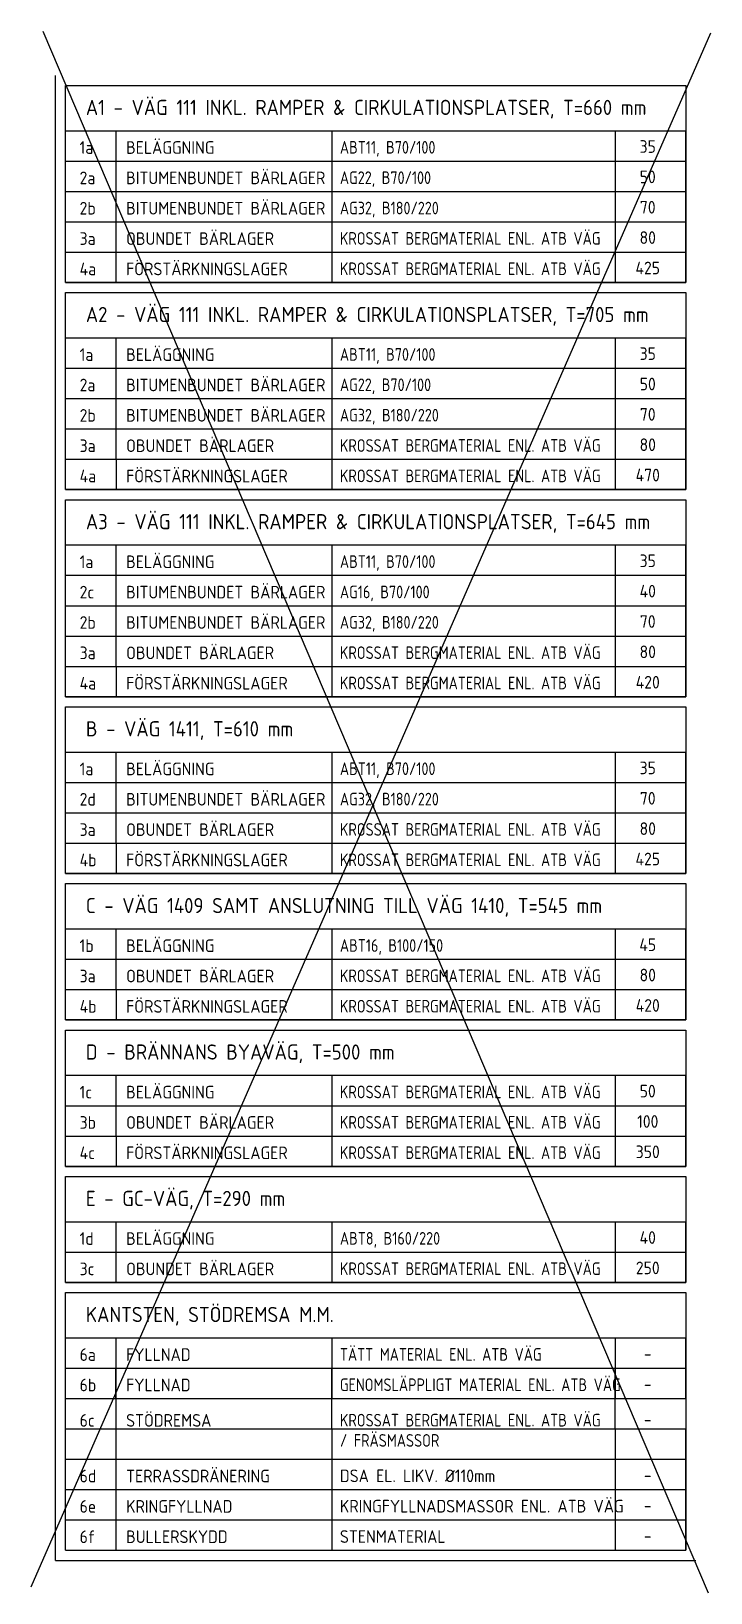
# Model space of a CAD drawing. Header units: metres. Extents: x 166439 to 168621, y 6226863 to 6228959.
# Drawn here: x 166502.3 to 166509.02, y 6226934.16 to 6226949.59 of the extents above; entities that cross this region are included whole.
import ezdxf
from ezdxf.enums import TextEntityAlignment as Align

# ---------------------------------------------------------------- set-up
doc = ezdxf.new("R2010")
doc.units = ezdxf.units.M
doc.header["$LTSCALE"] = 0.1
doc.header["$MEASUREMENT"] = 0
doc.layers.get('0').update_dxf_attribs({"linetype": 'CONTINUOUS'})
doc.layers.add('04_mått', color=4, linetype='CONTINUOUS')
doc.styles.add('ISO', font='iso.shx')

msp = doc.modelspace()

# ---------------------------------------------------------------- texts
at = {"color": 1, "style": 'ISO'}
for s, p in [('A1 - VÄG 111 INKL. RAMPER & CIRKULATIONSPLATSER, T=660 mm', (166502.8437, 6226948.766)), ('A2 - VÄG 111 INKL. RAMPER & CIRKULATIONSPLATSER, T=705 mm', (166502.844, 6226946.719)), ('A3 - VÄG 111 INKL. RAMPER & CIRKULATIONSPLATSER, T=645 mm', (166502.844, 6226944.672)), ('B - VÄG 1411, T=610 mm', (166502.844, 6226942.6249)), ('C - VÄG 1409 SAMT ANSLUTNING TILL VÄG 1410, T=545 mm', (166502.8439, 6226940.8779)), ('D - BRÄNNANS BYAVÄG, T=500 mm', (166502.8439, 6226939.4308)), ('E - GC-VÄG, T=290 mm', (166502.8438, 6226937.9838)), ('KANTSTEN, STÖDREMSA M.M.', (166502.8438, 6226936.8367))]:
    msp.add_text(s, height=0.15, dxfattribs=at).set_placement(p)
at = {"color": 1, "style": 'ISO', "width": 0.9}
msp.add_text('/ FRÄSMASSOR', height=0.125, dxfattribs=at).set_placement((166505.3553, 6226935.6047))

# ---------------------------------------------------------------- blocks, each defined once
blk = doc.blocks.new('obtab')
at = {"linetype": 'ByBlock'}
for p, q in [((9.99, 0), (9.99, -6)), ((52.67, 0), (52.67, -6)), ((108.67, 0), (108.67, -6)), ((0, -6), (122.67, -6))]:
    blk.add_line(p, q, dxfattribs=at)
at = {"flags": 128}
for points in [[(0, -6), (0, 0)], [(0, 0), (122.67, 0)], [(122.67, -6), (122.67, 0)]]:
    blk.add_lwpolyline(points, dxfattribs=at)
at = {"color": 0, "linetype": 'ByBlock', "style": 'ISO', "flags": 4}
for tag, p in [('NR', (2.8, -4.57)), ('OB-TYP', (11.99, -4.57)), ('MTRL', (54.67, -4.53))]:
    blk.add_attdef(tag, p, '', height=2.5, dxfattribs=at)
blk.add_attdef('TJOCKLEK', text='', height=2.5, dxfattribs=at).set_placement((115.14, -4.38), align=Align.CENTER)

# ---------------------------------------------------------------- linework, layer by layer
at = {"color": 1}
for p, q in [((166502.6419, 6226948.6106), (166508.7753, 6226948.6106)), ((166502.6421, 6226946.5636), (166508.7756, 6226946.5636)), ((166502.6421, 6226944.5166), (166508.7756, 6226944.5166)), ((166502.6421, 6226942.4695), (166508.7756, 6226942.4695)), ((166502.642, 6226940.7225), (166508.7755, 6226940.7225)), ((166502.642, 6226939.2754), (166508.7755, 6226939.2754)), ((166502.6419, 6226937.8284), (166508.7754, 6226937.8284)), ((166502.6419, 6226936.6814), (166508.7754, 6226936.6814))]:
    msp.add_line(p, q, dxfattribs=at)
at = {"color": 1, "flags": 128}
for points in [[(166502.5419, 6226934.4814), (166502.5419, 6226949.1577)], [(166502.6421, 6226934.5814), (166502.642, 6226937.1284), (166508.7759, 6226937.1284), (166508.7756, 6226934.5814)], [(166503.1417, 6226935.7814), (166503.1416, 6226936.3814)], [(166505.2755, 6226935.7814), (166505.2754, 6226936.3814)], [(166508.0756, 6226935.7814), (166508.0755, 6226936.3814)]]:
    msp.add_lwpolyline(points, dxfattribs=at)
for points in [[(166502.6419, 6226949.0577), (166508.7755, 6226949.0576), (166508.7754, 6226947.1106), (166502.6419, 6226947.1106)], [(166502.6422, 6226947.0107), (166508.7757, 6226947.0106), (166508.7756, 6226945.0636), (166502.6422, 6226945.0636)], [(166502.6422, 6226944.9636), (166508.7757, 6226944.9636), (166508.7756, 6226943.0166), (166502.6422, 6226943.0166)], [(166502.6422, 6226942.9166), (166508.7757, 6226942.9165), (166508.7757, 6226941.2695), (166502.6422, 6226941.2695)], [(166502.6421, 6226941.1695), (166508.7756, 6226941.1695), (166508.7756, 6226939.8225), (166502.6421, 6226939.8225)], [(166502.6421, 6226939.7225), (166508.7756, 6226939.7224), (166508.7756, 6226938.3755), (166502.6421, 6226938.3755)], [(166502.642, 6226938.2754), (166508.7755, 6226938.2754), (166508.7754, 6226937.2284), (166502.6421, 6226937.2284)]]:
    msp.add_lwpolyline(points, close=True, dxfattribs=at)
at = {"color": 1}
msp.add_lwpolyline([(166502.5419, 6226934.4814), (166508.8757, 6226934.4814)], dxfattribs=at)
at = {"layer": '04_mått', "color": 2, "flags": 128}
for points in [[(166502.3034, 6226934.2186), (166509.0222, 6226949.5774)], [(166502.4191, 6226949.5938), (166508.9951, 6226934.1616)]]:
    msp.add_lwpolyline(points, dxfattribs=at)

# ---------------------------------------------------------------- block references
at = {"color": 1}
ref = msp.add_blockref('obtab', (166502.6419, 6226948.6106), dxfattribs=dict(at, xscale=0.04999999998835847, yscale=0.04999999981373549, zscale=0.05))
ref.add_attrib('NR', '1a', (166502.7819, 6226948.382), dxfattribs={"color": 0, "linetype": 'ByBlock', "height": 0.125, "style": 'ISO'})
ref.add_attrib('OB-TYP', 'BELÄGGNING', (166503.2414, 6226948.382), dxfattribs={"color": 0, "linetype": 'ByBlock', "height": 0.125, "style": 'ISO'})
ref.add_attrib('MTRL', 'ABT11, B70/100', (166505.3552, 6226948.3839), dxfattribs={"color": 0, "linetype": 'ByBlock', "height": 0.125, "style": 'ISO', "width": 0.9})
ref.add_attrib('TJOCKLEK', '35', dxfattribs={"color": 0, "linetype": 'ByBlock', "height": 0.125, "style": 'ISO'}).set_placement((166508.3989, 6226948.3918), align=Align.CENTER)
ref = msp.add_blockref('obtab', (166502.6419, 6226948.3106), dxfattribs=dict(at, xscale=0.04999999998835847, yscale=0.04999999981373549, zscale=0.05))
ref.add_attrib('NR', '2a', (166502.7819, 6226948.082), dxfattribs={"color": 0, "linetype": 'ByBlock', "height": 0.125, "style": 'ISO'})
ref.add_attrib('OB-TYP', 'BITUMENBUNDET BÄRLAGER', (166503.2414, 6226948.082), dxfattribs={"color": 0, "linetype": 'ByBlock', "height": 0.125, "style": 'ISO'})
ref.add_attrib('MTRL', 'AG22, B70/100', (166505.3552, 6226948.0839), dxfattribs={"color": 0, "linetype": 'ByBlock', "height": 0.125, "style": 'ISO', "width": 0.9})
ref.add_attrib('TJOCKLEK', '50', dxfattribs={"color": 0, "linetype": 'ByBlock', "height": 0.125, "style": 'ISO'}).set_placement((166508.3989, 6226948.0918), align=Align.CENTER)
ref = msp.add_blockref('obtab', (166502.6419, 6226948.0106), dxfattribs=dict(at, xscale=0.04999999998835847, yscale=0.04999999981373549, zscale=0.05))
ref.add_attrib('NR', '2b', (166502.7819, 6226947.782), dxfattribs={"color": 0, "linetype": 'ByBlock', "height": 0.125, "style": 'ISO'})
ref.add_attrib('OB-TYP', 'BITUMENBUNDET BÄRLAGER', (166503.2414, 6226947.782), dxfattribs={"color": 0, "linetype": 'ByBlock', "height": 0.125, "style": 'ISO'})
ref.add_attrib('MTRL', 'AG32, B180/220', (166505.3552, 6226947.7839), dxfattribs={"color": 0, "linetype": 'ByBlock', "height": 0.125, "style": 'ISO', "width": 0.9})
ref.add_attrib('TJOCKLEK', '70', dxfattribs={"color": 0, "linetype": 'ByBlock', "height": 0.125, "style": 'ISO'}).set_placement((166508.3989, 6226947.7918), align=Align.CENTER)
ref = msp.add_blockref('obtab', (166502.6418, 6226947.7106), dxfattribs=dict(at, xscale=0.04999999998835847, yscale=0.04999999981373549, zscale=0.05))
ref.add_attrib('NR', '3a', (166502.7819, 6226947.482), dxfattribs={"color": 0, "linetype": 'ByBlock', "height": 0.125, "style": 'ISO'})
ref.add_attrib('OB-TYP', 'OBUNDET BÄRLAGER', (166503.2414, 6226947.482), dxfattribs={"color": 0, "linetype": 'ByBlock', "height": 0.125, "style": 'ISO'})
ref.add_attrib('MTRL', 'KROSSAT BERGMATERIAL ENL. ATB VÄG', (166505.3552, 6226947.4839), dxfattribs={"color": 0, "linetype": 'ByBlock', "height": 0.125, "style": 'ISO', "width": 0.9})
ref.add_attrib('TJOCKLEK', '80', dxfattribs={"color": 0, "linetype": 'ByBlock', "height": 0.125, "style": 'ISO'}).set_placement((166508.3989, 6226947.4918), align=Align.CENTER)
ref = msp.add_blockref('obtab', (166502.6419, 6226947.4106), dxfattribs=dict(at, xscale=0.04999999998835847, yscale=0.04999999981373549, zscale=0.05))
ref.add_attrib('NR', '4a', (166502.782, 6226947.182), dxfattribs={"color": 0, "linetype": 'ByBlock', "height": 0.125, "style": 'ISO'})
ref.add_attrib('OB-TYP', 'FÖRSTÄRKNINGSLAGER', (166503.2415, 6226947.182), dxfattribs={"color": 0, "linetype": 'ByBlock', "height": 0.125, "style": 'ISO'})
ref.add_attrib('MTRL', 'KROSSAT BERGMATERIAL ENL. ATB VÄG', (166505.3553, 6226947.1839), dxfattribs={"color": 0, "linetype": 'ByBlock', "height": 0.125, "style": 'ISO', "width": 0.9})
ref.add_attrib('TJOCKLEK', '425', dxfattribs={"color": 0, "linetype": 'ByBlock', "height": 0.125, "style": 'ISO'}).set_placement((166508.3989, 6226947.1918), align=Align.CENTER)
ref = msp.add_blockref('obtab', (166502.6421, 6226946.5636), dxfattribs=dict(at, xscale=0.04999999998835847, yscale=0.04999999981373549, zscale=0.05))
ref.add_attrib('NR', '1a', (166502.7822, 6226946.335), dxfattribs={"color": 0, "linetype": 'ByBlock', "height": 0.125, "style": 'ISO'})
ref.add_attrib('OB-TYP', 'BELÄGGNING', (166503.2417, 6226946.335), dxfattribs={"color": 0, "linetype": 'ByBlock', "height": 0.125, "style": 'ISO'})
ref.add_attrib('MTRL', 'ABT11, B70/100', (166505.3555, 6226946.3369), dxfattribs={"color": 0, "linetype": 'ByBlock', "height": 0.125, "style": 'ISO', "width": 0.9})
ref.add_attrib('TJOCKLEK', '35', dxfattribs={"color": 0, "linetype": 'ByBlock', "height": 0.125, "style": 'ISO'}).set_placement((166508.3991, 6226946.3448), align=Align.CENTER)
ref = msp.add_blockref('obtab', (166502.6421, 6226946.2636), dxfattribs=dict(at, xscale=0.04999999998835847, yscale=0.04999999981373549, zscale=0.05))
ref.add_attrib('NR', '2a', (166502.7822, 6226946.035), dxfattribs={"color": 0, "linetype": 'ByBlock', "height": 0.125, "style": 'ISO'})
ref.add_attrib('OB-TYP', 'BITUMENBUNDET BÄRLAGER', (166503.2417, 6226946.035), dxfattribs={"color": 0, "linetype": 'ByBlock', "height": 0.125, "style": 'ISO'})
ref.add_attrib('MTRL', 'AG22, B70/100', (166505.3555, 6226946.0369), dxfattribs={"color": 0, "linetype": 'ByBlock', "height": 0.125, "style": 'ISO', "width": 0.9})
ref.add_attrib('TJOCKLEK', '50', dxfattribs={"color": 0, "linetype": 'ByBlock', "height": 0.125, "style": 'ISO'}).set_placement((166508.3991, 6226946.0448), align=Align.CENTER)
ref = msp.add_blockref('obtab', (166502.6421, 6226945.9636), dxfattribs=dict(at, xscale=0.04999999998835847, yscale=0.04999999981373549, zscale=0.05))
ref.add_attrib('NR', '2b', (166502.7822, 6226945.735), dxfattribs={"color": 0, "linetype": 'ByBlock', "height": 0.125, "style": 'ISO'})
ref.add_attrib('OB-TYP', 'BITUMENBUNDET BÄRLAGER', (166503.2417, 6226945.735), dxfattribs={"color": 0, "linetype": 'ByBlock', "height": 0.125, "style": 'ISO'})
ref.add_attrib('MTRL', 'AG32, B180/220', (166505.3555, 6226945.7369), dxfattribs={"color": 0, "linetype": 'ByBlock', "height": 0.125, "style": 'ISO', "width": 0.9})
ref.add_attrib('TJOCKLEK', '70', dxfattribs={"color": 0, "linetype": 'ByBlock', "height": 0.125, "style": 'ISO'}).set_placement((166508.3991, 6226945.7448), align=Align.CENTER)
ref = msp.add_blockref('obtab', (166502.6421, 6226945.6636), dxfattribs=dict(at, xscale=0.04999999998835847, yscale=0.04999999981373549, zscale=0.05))
ref.add_attrib('NR', '3a', (166502.7822, 6226945.435), dxfattribs={"color": 0, "linetype": 'ByBlock', "height": 0.125, "style": 'ISO'})
ref.add_attrib('OB-TYP', 'OBUNDET BÄRLAGER', (166503.2417, 6226945.435), dxfattribs={"color": 0, "linetype": 'ByBlock', "height": 0.125, "style": 'ISO'})
ref.add_attrib('MTRL', 'KROSSAT BERGMATERIAL ENL. ATB VÄG', (166505.3555, 6226945.4369), dxfattribs={"color": 0, "linetype": 'ByBlock', "height": 0.125, "style": 'ISO', "width": 0.9})
ref.add_attrib('TJOCKLEK', '80', dxfattribs={"color": 0, "linetype": 'ByBlock', "height": 0.125, "style": 'ISO'}).set_placement((166508.3991, 6226945.4448), align=Align.CENTER)
ref = msp.add_blockref('obtab', (166502.6422, 6226945.3636), dxfattribs=dict(at, xscale=0.04999999998835847, yscale=0.04999999981373549, zscale=0.05))
ref.add_attrib('NR', '4a', (166502.7822, 6226945.135), dxfattribs={"color": 0, "linetype": 'ByBlock', "height": 0.125, "style": 'ISO'})
ref.add_attrib('OB-TYP', 'FÖRSTÄRKNINGSLAGER', (166503.2418, 6226945.135), dxfattribs={"color": 0, "linetype": 'ByBlock', "height": 0.125, "style": 'ISO'})
ref.add_attrib('MTRL', 'KROSSAT BERGMATERIAL ENL. ATB VÄG', (166505.3556, 6226945.1369), dxfattribs={"color": 0, "linetype": 'ByBlock', "height": 0.125, "style": 'ISO', "width": 0.9})
ref.add_attrib('TJOCKLEK', '470', dxfattribs={"color": 0, "linetype": 'ByBlock', "height": 0.125, "style": 'ISO'}).set_placement((166508.3992, 6226945.1448), align=Align.CENTER)
ref = msp.add_blockref('obtab', (166502.6421, 6226944.5166), dxfattribs=dict(at, xscale=0.04999999998835847, yscale=0.04999999981373549, zscale=0.05))
ref.add_attrib('NR', '1a', (166502.7822, 6226944.2879), dxfattribs={"color": 0, "linetype": 'ByBlock', "height": 0.125, "style": 'ISO'})
ref.add_attrib('OB-TYP', 'BELÄGGNING', (166503.2417, 6226944.2879), dxfattribs={"color": 0, "linetype": 'ByBlock', "height": 0.125, "style": 'ISO'})
ref.add_attrib('MTRL', 'ABT11, B70/100', (166505.3555, 6226944.2899), dxfattribs={"color": 0, "linetype": 'ByBlock', "height": 0.125, "style": 'ISO', "width": 0.9})
ref.add_attrib('TJOCKLEK', '35', dxfattribs={"color": 0, "linetype": 'ByBlock', "height": 0.125, "style": 'ISO'}).set_placement((166508.3991, 6226944.2978), align=Align.CENTER)
ref = msp.add_blockref('obtab', (166502.6421, 6226944.2166), dxfattribs=dict(at, xscale=0.04999999998835847, yscale=0.04999999981373549, zscale=0.05))
ref.add_attrib('NR', '2c', (166502.7822, 6226943.9879), dxfattribs={"color": 0, "linetype": 'ByBlock', "height": 0.125, "style": 'ISO'})
ref.add_attrib('OB-TYP', 'BITUMENBUNDET BÄRLAGER', (166503.2417, 6226943.9879), dxfattribs={"color": 0, "linetype": 'ByBlock', "height": 0.125, "style": 'ISO'})
ref.add_attrib('MTRL', 'AG16, B70/100', (166505.3555, 6226943.9899), dxfattribs={"color": 0, "linetype": 'ByBlock', "height": 0.125, "style": 'ISO', "width": 0.9})
ref.add_attrib('TJOCKLEK', '40', dxfattribs={"color": 0, "linetype": 'ByBlock', "height": 0.125, "style": 'ISO'}).set_placement((166508.3991, 6226943.9978), align=Align.CENTER)
ref = msp.add_blockref('obtab', (166502.6421, 6226943.9166), dxfattribs=dict(at, xscale=0.04999999998835847, yscale=0.04999999981373549, zscale=0.05))
ref.add_attrib('NR', '2b', (166502.7822, 6226943.6879), dxfattribs={"color": 0, "linetype": 'ByBlock', "height": 0.125, "style": 'ISO'})
ref.add_attrib('OB-TYP', 'BITUMENBUNDET BÄRLAGER', (166503.2417, 6226943.6879), dxfattribs={"color": 0, "linetype": 'ByBlock', "height": 0.125, "style": 'ISO'})
ref.add_attrib('MTRL', 'AG32, B180/220', (166505.3555, 6226943.6899), dxfattribs={"color": 0, "linetype": 'ByBlock', "height": 0.125, "style": 'ISO', "width": 0.9})
ref.add_attrib('TJOCKLEK', '70', dxfattribs={"color": 0, "linetype": 'ByBlock', "height": 0.125, "style": 'ISO'}).set_placement((166508.3991, 6226943.6978), align=Align.CENTER)
ref = msp.add_blockref('obtab', (166502.6421, 6226943.6166), dxfattribs=dict(at, xscale=0.04999999998835847, yscale=0.04999999981373549, zscale=0.05))
ref.add_attrib('NR', '3a', (166502.7822, 6226943.3879), dxfattribs={"color": 0, "linetype": 'ByBlock', "height": 0.125, "style": 'ISO'})
ref.add_attrib('OB-TYP', 'OBUNDET BÄRLAGER', (166503.2417, 6226943.3879), dxfattribs={"color": 0, "linetype": 'ByBlock', "height": 0.125, "style": 'ISO'})
ref.add_attrib('MTRL', 'KROSSAT BERGMATERIAL ENL. ATB VÄG', (166505.3555, 6226943.3899), dxfattribs={"color": 0, "linetype": 'ByBlock', "height": 0.125, "style": 'ISO', "width": 0.9})
ref.add_attrib('TJOCKLEK', '80', dxfattribs={"color": 0, "linetype": 'ByBlock', "height": 0.125, "style": 'ISO'}).set_placement((166508.3991, 6226943.3978), align=Align.CENTER)
ref = msp.add_blockref('obtab', (166502.6422, 6226943.3166), dxfattribs=dict(at, xscale=0.04999999998835847, yscale=0.04999999981373549, zscale=0.05))
ref.add_attrib('NR', '4a', (166502.7822, 6226943.0879), dxfattribs={"color": 0, "linetype": 'ByBlock', "height": 0.125, "style": 'ISO'})
ref.add_attrib('OB-TYP', 'FÖRSTÄRKNINGSLAGER', (166503.2418, 6226943.0879), dxfattribs={"color": 0, "linetype": 'ByBlock', "height": 0.125, "style": 'ISO'})
ref.add_attrib('MTRL', 'KROSSAT BERGMATERIAL ENL. ATB VÄG', (166505.3556, 6226943.0899), dxfattribs={"color": 0, "linetype": 'ByBlock', "height": 0.125, "style": 'ISO', "width": 0.9})
ref.add_attrib('TJOCKLEK', '420', dxfattribs={"color": 0, "linetype": 'ByBlock', "height": 0.125, "style": 'ISO'}).set_placement((166508.3992, 6226943.0978), align=Align.CENTER)
ref = msp.add_blockref('obtab', (166502.6421, 6226942.4695), dxfattribs=dict(at, xscale=0.04999999998835847, yscale=0.04999999981373549, zscale=0.05))
ref.add_attrib('NR', '1a', (166502.7822, 6226942.2409), dxfattribs={"color": 0, "linetype": 'ByBlock', "height": 0.125, "style": 'ISO'})
ref.add_attrib('OB-TYP', 'BELÄGGNING', (166503.2417, 6226942.2409), dxfattribs={"color": 0, "linetype": 'ByBlock', "height": 0.125, "style": 'ISO'})
ref.add_attrib('MTRL', 'ABT11, B70/100', (166505.3555, 6226942.2428), dxfattribs={"color": 0, "linetype": 'ByBlock', "height": 0.125, "style": 'ISO', "width": 0.9})
ref.add_attrib('TJOCKLEK', '35', dxfattribs={"color": 0, "linetype": 'ByBlock', "height": 0.125, "style": 'ISO'}).set_placement((166508.3991, 6226942.2507), align=Align.CENTER)
ref = msp.add_blockref('obtab', (166502.6421, 6226942.1695), dxfattribs=dict(at, xscale=0.04999999998835847, yscale=0.04999999981373549, zscale=0.05))
ref.add_attrib('NR', '2d', (166502.7822, 6226941.9409), dxfattribs={"color": 0, "linetype": 'ByBlock', "height": 0.125, "style": 'ISO'})
ref.add_attrib('OB-TYP', 'BITUMENBUNDET BÄRLAGER', (166503.2417, 6226941.9409), dxfattribs={"color": 0, "linetype": 'ByBlock', "height": 0.125, "style": 'ISO'})
ref.add_attrib('MTRL', 'AG32, B180/220', (166505.3555, 6226941.9428), dxfattribs={"color": 0, "linetype": 'ByBlock', "height": 0.125, "style": 'ISO', "width": 0.9})
ref.add_attrib('TJOCKLEK', '70', dxfattribs={"color": 0, "linetype": 'ByBlock', "height": 0.125, "style": 'ISO'}).set_placement((166508.3991, 6226941.9507), align=Align.CENTER)
ref = msp.add_blockref('obtab', (166502.6421, 6226941.8695), dxfattribs=dict(at, xscale=0.04999999998835847, yscale=0.04999999981373549, zscale=0.05))
ref.add_attrib('NR', '3a', (166502.7822, 6226941.6409), dxfattribs={"color": 0, "linetype": 'ByBlock', "height": 0.125, "style": 'ISO'})
ref.add_attrib('OB-TYP', 'OBUNDET BÄRLAGER', (166503.2417, 6226941.6409), dxfattribs={"color": 0, "linetype": 'ByBlock', "height": 0.125, "style": 'ISO'})
ref.add_attrib('MTRL', 'KROSSAT BERGMATERIAL ENL. ATB VÄG', (166505.3555, 6226941.6428), dxfattribs={"color": 0, "linetype": 'ByBlock', "height": 0.125, "style": 'ISO', "width": 0.9})
ref.add_attrib('TJOCKLEK', '80', dxfattribs={"color": 0, "linetype": 'ByBlock', "height": 0.125, "style": 'ISO'}).set_placement((166508.3991, 6226941.6507), align=Align.CENTER)
ref = msp.add_blockref('obtab', (166502.6422, 6226941.5695), dxfattribs=dict(at, xscale=0.04999999998835847, yscale=0.04999999981373549, zscale=0.05))
ref.add_attrib('NR', '4b', (166502.7822, 6226941.3409), dxfattribs={"color": 0, "linetype": 'ByBlock', "height": 0.125, "style": 'ISO'})
ref.add_attrib('OB-TYP', 'FÖRSTÄRKNINGSLAGER', (166503.2418, 6226941.3409), dxfattribs={"color": 0, "linetype": 'ByBlock', "height": 0.125, "style": 'ISO'})
ref.add_attrib('MTRL', 'KROSSAT BERGMATERIAL ENL. ATB VÄG', (166505.3556, 6226941.3428), dxfattribs={"color": 0, "linetype": 'ByBlock', "height": 0.125, "style": 'ISO', "width": 0.9})
ref.add_attrib('TJOCKLEK', '425', dxfattribs={"color": 0, "linetype": 'ByBlock', "height": 0.125, "style": 'ISO'}).set_placement((166508.3992, 6226941.3507), align=Align.CENTER)
ref = msp.add_blockref('obtab', (166502.6419, 6226940.7225), dxfattribs=dict(at, xscale=0.04999999998835847, yscale=0.04999999981373549, zscale=0.05))
ref.add_attrib('NR', '1b', (166502.7819, 6226940.4938), dxfattribs={"color": 0, "linetype": 'ByBlock', "height": 0.125, "style": 'ISO'})
ref.add_attrib('OB-TYP', 'BELÄGGNING', (166503.2415, 6226940.4938), dxfattribs={"color": 0, "linetype": 'ByBlock', "height": 0.125, "style": 'ISO'})
ref.add_attrib('MTRL', 'ABT16, B100/150', (166505.3553, 6226940.4958), dxfattribs={"color": 0, "linetype": 'ByBlock', "height": 0.125, "style": 'ISO', "width": 0.9})
ref.add_attrib('TJOCKLEK', '45', dxfattribs={"color": 0, "linetype": 'ByBlock', "height": 0.125, "style": 'ISO'}).set_placement((166508.3989, 6226940.5037), align=Align.CENTER)
ref = msp.add_blockref('obtab', (166502.6421, 6226940.4225), dxfattribs=dict(at, xscale=0.04999999998835847, yscale=0.04999999981373549, zscale=0.05))
ref.add_attrib('NR', '3a', (166502.7822, 6226940.1938), dxfattribs={"color": 0, "linetype": 'ByBlock', "height": 0.125, "style": 'ISO'})
ref.add_attrib('OB-TYP', 'OBUNDET BÄRLAGER', (166503.2417, 6226940.1938), dxfattribs={"color": 0, "linetype": 'ByBlock', "height": 0.125, "style": 'ISO'})
ref.add_attrib('MTRL', 'KROSSAT BERGMATERIAL ENL. ATB VÄG', (166505.3555, 6226940.1958), dxfattribs={"color": 0, "linetype": 'ByBlock', "height": 0.125, "style": 'ISO', "width": 0.9})
ref.add_attrib('TJOCKLEK', '80', dxfattribs={"color": 0, "linetype": 'ByBlock', "height": 0.125, "style": 'ISO'}).set_placement((166508.3991, 6226940.2037), align=Align.CENTER)
ref = msp.add_blockref('obtab', (166502.6422, 6226940.1225), dxfattribs=dict(at, xscale=0.04999999998835847, yscale=0.04999999981373549, zscale=0.05))
ref.add_attrib('NR', '4b', (166502.7822, 6226939.8938), dxfattribs={"color": 0, "linetype": 'ByBlock', "height": 0.125, "style": 'ISO'})
ref.add_attrib('OB-TYP', 'FÖRSTÄRKNINGSLAGER', (166503.2418, 6226939.8938), dxfattribs={"color": 0, "linetype": 'ByBlock', "height": 0.125, "style": 'ISO'})
ref.add_attrib('MTRL', 'KROSSAT BERGMATERIAL ENL. ATB VÄG', (166505.3556, 6226939.8958), dxfattribs={"color": 0, "linetype": 'ByBlock', "height": 0.125, "style": 'ISO', "width": 0.9})
ref.add_attrib('TJOCKLEK', '420', dxfattribs={"color": 0, "linetype": 'ByBlock', "height": 0.125, "style": 'ISO'}).set_placement((166508.3992, 6226939.9037), align=Align.CENTER)
ref = msp.add_blockref('obtab', (166502.6419, 6226939.2754), dxfattribs=dict(at, xscale=0.04999999998835847, yscale=0.04999999981373549, zscale=0.05))
ref.add_attrib('NR', '1c', (166502.7819, 6226939.0468), dxfattribs={"color": 0, "linetype": 'ByBlock', "height": 0.125, "style": 'ISO'})
ref.add_attrib('OB-TYP', 'BELÄGGNING', (166503.2415, 6226939.0468), dxfattribs={"color": 0, "linetype": 'ByBlock', "height": 0.125, "style": 'ISO'})
ref.add_attrib('MTRL', 'KROSSAT BERGMATERIAL ENL. ATB VÄG', (166505.3553, 6226939.0487), dxfattribs={"color": 0, "linetype": 'ByBlock', "height": 0.125, "style": 'ISO', "width": 0.9})
ref.add_attrib('TJOCKLEK', '50', dxfattribs={"color": 0, "linetype": 'ByBlock', "height": 0.125, "style": 'ISO'}).set_placement((166508.3989, 6226939.0566), align=Align.CENTER)
ref = msp.add_blockref('obtab', (166502.6421, 6226938.9754), dxfattribs=dict(at, xscale=0.04999999998835847, yscale=0.04999999981373549, zscale=0.05))
ref.add_attrib('NR', '3b', (166502.7822, 6226938.7468), dxfattribs={"color": 0, "linetype": 'ByBlock', "height": 0.125, "style": 'ISO'})
ref.add_attrib('OB-TYP', 'OBUNDET BÄRLAGER', (166503.2417, 6226938.7468), dxfattribs={"color": 0, "linetype": 'ByBlock', "height": 0.125, "style": 'ISO'})
ref.add_attrib('MTRL', 'KROSSAT BERGMATERIAL ENL. ATB VÄG', (166505.3555, 6226938.7487), dxfattribs={"color": 0, "linetype": 'ByBlock', "height": 0.125, "style": 'ISO', "width": 0.9})
ref.add_attrib('TJOCKLEK', '100', dxfattribs={"color": 0, "linetype": 'ByBlock', "height": 0.125, "style": 'ISO'}).set_placement((166508.3991, 6226938.7566), align=Align.CENTER)
ref = msp.add_blockref('obtab', (166502.6422, 6226938.6754), dxfattribs=dict(at, xscale=0.04999999998835847, yscale=0.04999999981373549, zscale=0.05))
ref.add_attrib('NR', '4c', (166502.7822, 6226938.4468), dxfattribs={"color": 0, "linetype": 'ByBlock', "height": 0.125, "style": 'ISO'})
ref.add_attrib('OB-TYP', 'FÖRSTÄRKNINGSLAGER', (166503.2418, 6226938.4468), dxfattribs={"color": 0, "linetype": 'ByBlock', "height": 0.125, "style": 'ISO'})
ref.add_attrib('MTRL', 'KROSSAT BERGMATERIAL ENL. ATB VÄG', (166505.3556, 6226938.4487), dxfattribs={"color": 0, "linetype": 'ByBlock', "height": 0.125, "style": 'ISO', "width": 0.9})
ref.add_attrib('TJOCKLEK', '350', dxfattribs={"color": 0, "linetype": 'ByBlock', "height": 0.125, "style": 'ISO'}).set_placement((166508.3992, 6226938.4566), align=Align.CENTER)
ref = msp.add_blockref('obtab', (166502.6419, 6226937.8284), dxfattribs=dict(at, xscale=0.04999999998835847, yscale=0.04999999981373549, zscale=0.05))
ref.add_attrib('NR', '1d', (166502.782, 6226937.5997), dxfattribs={"color": 0, "linetype": 'ByBlock', "height": 0.125, "style": 'ISO'})
ref.add_attrib('OB-TYP', 'BELÄGGNING', (166503.2415, 6226937.5997), dxfattribs={"color": 0, "linetype": 'ByBlock', "height": 0.125, "style": 'ISO'})
ref.add_attrib('MTRL', 'ABT8, B160/220', (166505.3553, 6226937.6017), dxfattribs={"color": 0, "linetype": 'ByBlock', "height": 0.125, "style": 'ISO', "width": 0.9})
ref.add_attrib('TJOCKLEK', '40', dxfattribs={"color": 0, "linetype": 'ByBlock', "height": 0.125, "style": 'ISO'}).set_placement((166508.399, 6226937.6096), align=Align.CENTER)
ref = msp.add_blockref('obtab', (166502.6421, 6226937.5284), dxfattribs=dict(at, xscale=0.04999999998835847, yscale=0.04999999981373549, zscale=0.05))
ref.add_attrib('NR', '3c', (166502.7822, 6226937.2997), dxfattribs={"color": 0, "linetype": 'ByBlock', "height": 0.125, "style": 'ISO'})
ref.add_attrib('OB-TYP', 'OBUNDET BÄRLAGER', (166503.2417, 6226937.2997), dxfattribs={"color": 0, "linetype": 'ByBlock', "height": 0.125, "style": 'ISO'})
ref.add_attrib('MTRL', 'KROSSAT BERGMATERIAL ENL. ATB VÄG', (166505.3555, 6226937.3017), dxfattribs={"color": 0, "linetype": 'ByBlock', "height": 0.125, "style": 'ISO', "width": 0.9})
ref.add_attrib('TJOCKLEK', '250', dxfattribs={"color": 0, "linetype": 'ByBlock', "height": 0.125, "style": 'ISO'}).set_placement((166508.3991, 6226937.3096), align=Align.CENTER)
ref = msp.add_blockref('obtab', (166502.642, 6226936.6814), dxfattribs=dict(at, xscale=0.04999999998835847, yscale=0.04999999981373549, zscale=0.05))
ref.add_attrib('NR', '6a', (166502.7821, 6226936.4527), dxfattribs={"color": 0, "linetype": 'ByBlock', "height": 0.125, "style": 'ISO'})
ref.add_attrib('OB-TYP', 'FYLLNAD', (166503.2416, 6226936.4527), dxfattribs={"color": 0, "linetype": 'ByBlock', "height": 0.125, "style": 'ISO'})
ref.add_attrib('MTRL', 'TÄTT MATERIAL ENL. ATB VÄG', (166505.3554, 6226936.4547), dxfattribs={"color": 0, "linetype": 'ByBlock', "height": 0.125, "style": 'ISO', "width": 0.9})
ref.add_attrib('TJOCKLEK', '-', dxfattribs={"color": 0, "linetype": 'ByBlock', "height": 0.125, "style": 'ISO'}).set_placement((166508.399, 6226936.4626), align=Align.CENTER)
ref = msp.add_blockref('obtab', (166502.6421, 6226936.3814), dxfattribs=dict(at, xscale=0.04999999998835847, yscale=0.04999999981373549, zscale=0.05))
ref.add_attrib('NR', '6b', (166502.7822, 6226936.1527), dxfattribs={"color": 0, "linetype": 'ByBlock', "height": 0.125, "style": 'ISO'})
ref.add_attrib('OB-TYP', 'FYLLNAD', (166503.2417, 6226936.1527), dxfattribs={"color": 0, "linetype": 'ByBlock', "height": 0.125, "style": 'ISO'})
ref.add_attrib('MTRL', 'GENOMSLÄPPLIGT MATERIAL ENL. ATB VÄG', (166505.3555, 6226936.1547), dxfattribs={"color": 0, "linetype": 'ByBlock', "height": 0.125, "style": 'ISO', "width": 0.9})
ref.add_attrib('TJOCKLEK', '-', dxfattribs={"color": 0, "linetype": 'ByBlock', "height": 0.125, "style": 'ISO'}).set_placement((166508.3991, 6226936.1626), align=Align.CENTER)
ref = msp.add_blockref('obtab', (166502.6421, 6226935.7814), dxfattribs=dict(at, xscale=0.04999999998835847, yscale=0.04999999981373549, zscale=0.05))
ref.add_attrib('NR', '6c', (166502.7822, 6226935.8027), dxfattribs={"color": 0, "linetype": 'ByBlock', "height": 0.125, "style": 'ISO'})
ref.add_attrib('OB-TYP', 'STÖDREMSA', (166503.2417, 6226935.8027), dxfattribs={"color": 0, "linetype": 'ByBlock', "height": 0.125, "style": 'ISO'})
ref.add_attrib('MTRL', 'KROSSAT BERGMATERIAL ENL. ATB VÄG', (166505.3555, 6226935.8047), dxfattribs={"color": 0, "linetype": 'ByBlock', "height": 0.125, "style": 'ISO', "width": 0.9})
ref.add_attrib('TJOCKLEK', '-', dxfattribs={"color": 0, "linetype": 'ByBlock', "height": 0.125, "style": 'ISO'}).set_placement((166508.3991, 6226935.8126), align=Align.CENTER)
ref = msp.add_blockref('obtab', (166502.6421, 6226935.4814), dxfattribs=dict(at, xscale=0.04999999998835847, yscale=0.04999999981373549, zscale=0.05))
ref.add_attrib('NR', '6d', (166502.7822, 6226935.2527), dxfattribs={"color": 0, "linetype": 'ByBlock', "height": 0.125, "style": 'ISO'})
ref.add_attrib('OB-TYP', 'TERRASSDRÄNERING', (166503.2417, 6226935.2527), dxfattribs={"color": 0, "linetype": 'ByBlock', "height": 0.125, "style": 'ISO'})
ref.add_attrib('MTRL', 'DSA EL. LIKV. %%c110mm', (166505.3555, 6226935.2547), dxfattribs={"color": 0, "linetype": 'ByBlock', "height": 0.125, "style": 'ISO'})
ref.add_attrib('TJOCKLEK', '-', dxfattribs={"color": 0, "linetype": 'ByBlock', "height": 0.125, "style": 'ISO'}).set_placement((166508.3991, 6226935.2626), align=Align.CENTER)
ref = msp.add_blockref('obtab', (166502.6421, 6226935.1814), dxfattribs=dict(at, xscale=0.04999999998835847, yscale=0.04999999981373549, zscale=0.05))
ref.add_attrib('NR', '6e', (166502.7822, 6226934.9527), dxfattribs={"color": 0, "linetype": 'ByBlock', "height": 0.125, "style": 'ISO'})
ref.add_attrib('OB-TYP', 'KRINGFYLLNAD', (166503.2417, 6226934.9527), dxfattribs={"color": 0, "linetype": 'ByBlock', "height": 0.125, "style": 'ISO'})
ref.add_attrib('MTRL', 'KRINGFYLLNADSMASSOR ENL. ATB VÄG', (166505.3555, 6226934.9547), dxfattribs={"color": 0, "linetype": 'ByBlock', "height": 0.125, "style": 'ISO'})
ref.add_attrib('TJOCKLEK', '-', dxfattribs={"color": 0, "linetype": 'ByBlock', "height": 0.125, "style": 'ISO'}).set_placement((166508.3991, 6226934.9626), align=Align.CENTER)
ref = msp.add_blockref('obtab', (166502.6421, 6226934.8814), dxfattribs=dict(at, xscale=0.04999999998835847, yscale=0.04999999981373549, zscale=0.05))
ref.add_attrib('NR', '6f', (166502.7822, 6226934.6527), dxfattribs={"color": 0, "linetype": 'ByBlock', "height": 0.125, "style": 'ISO'})
ref.add_attrib('OB-TYP', 'BULLERSKYDD', (166503.2417, 6226934.6527), dxfattribs={"color": 0, "linetype": 'ByBlock', "height": 0.125, "style": 'ISO'})
ref.add_attrib('MTRL', 'STENMATERIAL', (166505.3555, 6226934.6547), dxfattribs={"color": 0, "linetype": 'ByBlock', "height": 0.125, "style": 'ISO'})
ref.add_attrib('TJOCKLEK', '-', dxfattribs={"color": 0, "linetype": 'ByBlock', "height": 0.125, "style": 'ISO'}).set_placement((166508.3991, 6226934.6626), align=Align.CENTER)

msp.set_redraw_order([(e.dxf.handle, doc.entitydb.next_handle()) for e in msp.query("TEXT MTEXT ATTDEF DIMENSION ARC_DIMENSION")])  # texts and dimensions are drawn at this point

doc.saveas('drawing.dxf')
